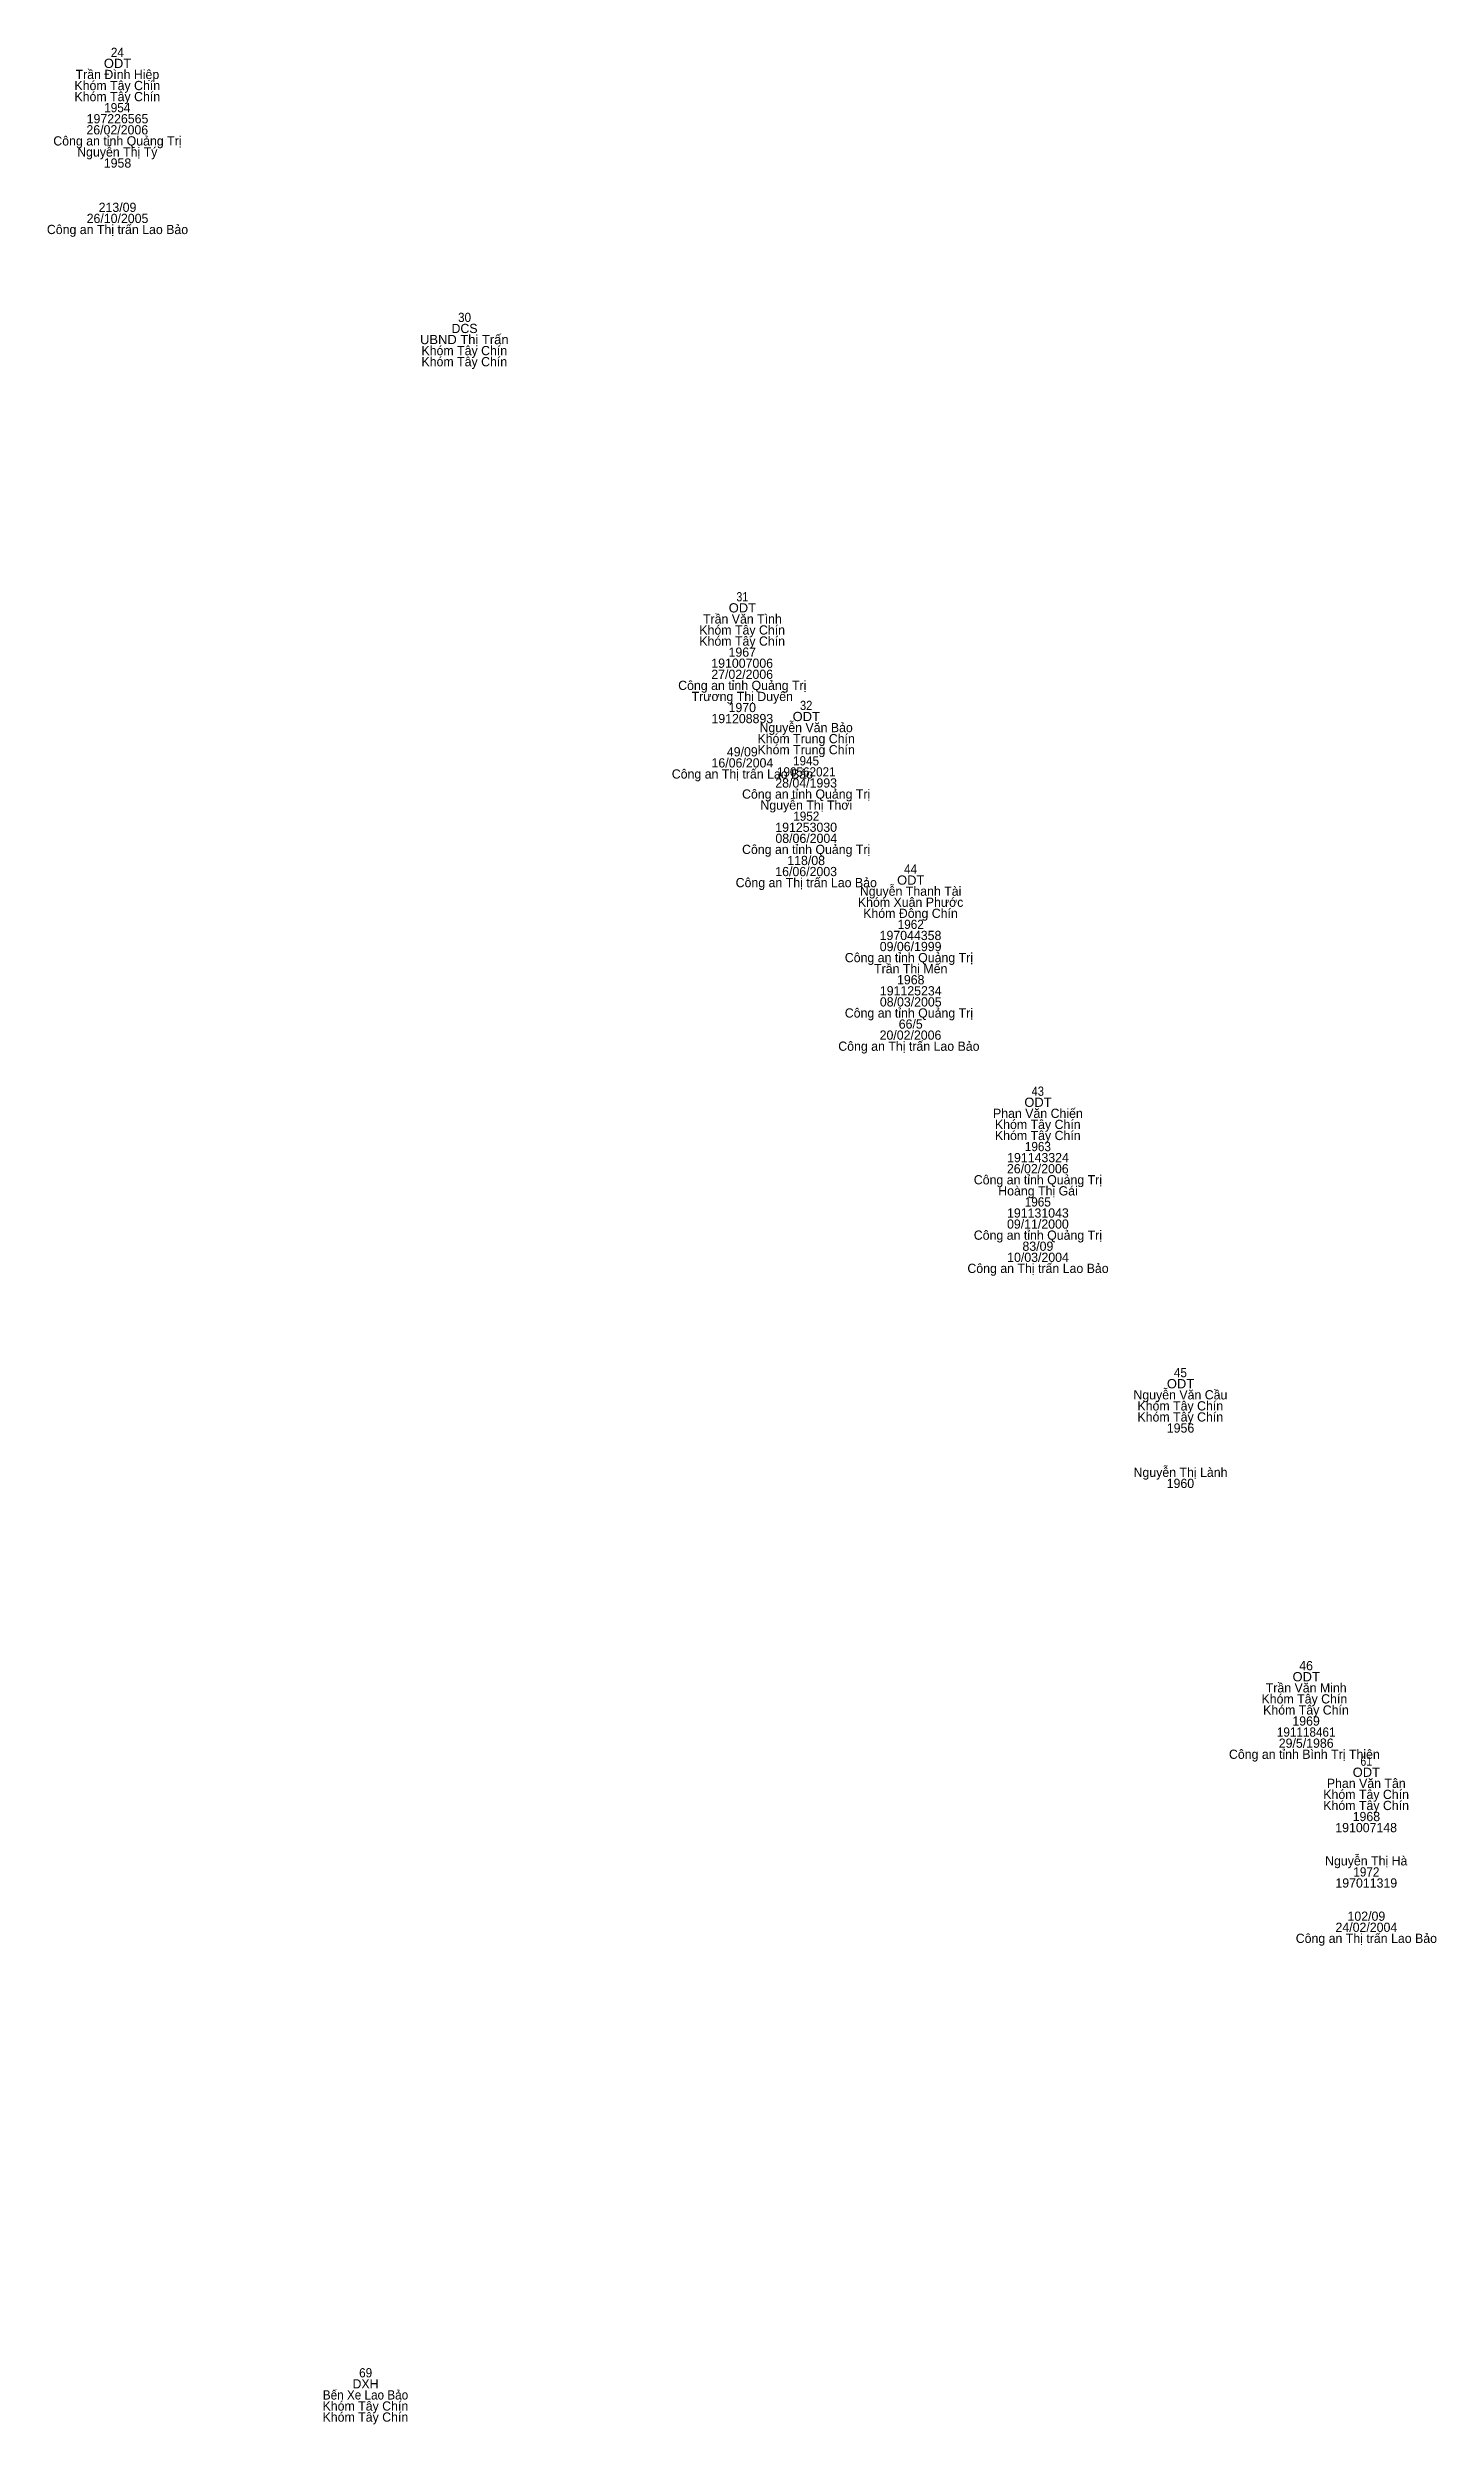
# Model space of a CAD drawing. Header units: metres. Extents: x 537000 to 537501, y 1838003 to 1838507.
# Drawn here: x 537090.9 to 537151.2, y 1838311.6 to 1838414.6 of the extents above; entities that cross this region are included whole.
import ezdxf
from ezdxf.enums import TextEntityAlignment as Align

# ---------------------------------------------------------------- set-up
doc = ezdxf.new("R2010")
doc.units = ezdxf.units.M
doc.header["$LTSCALE"] = 0.16
doc.layers.add('1', color=7, linetype='Continuous')

msp = doc.modelspace()

# ---------------------------------------------------------------- texts
at = {"layer": '1'}
for s, width, p in [('ODT', 1.05, (537093.975, 1838413.73)), ('24', 0.95, (537093.97, 1838414.21)), ('1954', 0.95, (537093.965, 1838411.81)), ('30', 0.95, (537109.025, 1838402.72)), ('UBND Thị Trấn', 1.05, (537109.015, 1838401.76)), ('ODT', 1.05, (537121.075, 1838390.13)), ('31', 0.85, (537121.07, 1838390.61)), ('32', 0.9, (537123.84, 1838385.9)), ('ODT', 1.05, (537123.845, 1838385.42)), ('190562021', 0.95, (537123.845, 1838383.02)), ('1945', 0.95, (537123.835, 1838383.5)), ('1952', 0.95, (537123.845, 1838381.1)), ('44', 0.95, (537128.37, 1838378.81)), ('ODT', 1.05, (537128.375, 1838378.33)), ('1962', 0.95, (537128.375, 1838376.41)), ('ODT', 1.05, (537133.895, 1838368.7)), ('43', 0.9, (537133.885, 1838369.18)), ('1963', 0.95, (537133.89, 1838366.78)), ('1965', 0.95, (537133.885, 1838364.38)), ('ODT', 1.05, (537140.075, 1838356.5)), ('45', 0.95, (537140.07, 1838356.98)), ('ODT', 1.05, (537145.525, 1838343.8)), ('191118461', 0.95, (537145.525, 1838341.4)), ('ODT', 1.05, (537148.135, 1838339.66)), ('61', 0.85, (537148.13, 1838340.14)), ('1972', 0.95, (537148.135, 1838335.34)), ('69', 0.95, (537104.735, 1838313.63)), ('Bến Xe Lao Bảo', 0.95, (537104.73, 1838312.67))]:
    msp.add_text(s, height=0.4, dxfattribs=dict(at, width=width)).set_placement(p, align=Align.CENTER)
for s, p in [('Khóm Tây Chín', (537093.965, 1838412.77)), ('Trần Đình Hiệp', (537093.97, 1838413.25)), ('Khóm Tây Chín', (537093.965, 1838412.29)), ('26/02/2006', (537093.965, 1838410.85)), ('197226565', (537093.975, 1838411.33)), ('Công an tỉnh Quảng Trị', (537093.97, 1838410.37)), ('Nguyễn Thị Tý', (537093.965, 1838409.89)), ('1958', (537093.975, 1838409.41)), ('Công an Thị trấn Lao Bảo', (537093.975, 1838406.53)), ('26/10/2005', (537093.975, 1838407.01)), ('213/09', (537093.975, 1838407.49)), ('DCS', (537109.025, 1838402.24)), ('Khóm Tây Chín', (537109.015, 1838401.28)), ('Khóm Tây Chín', (537109.015, 1838400.8)), ('Khóm Tây Chín', (537121.065, 1838389.17)), ('Trần Văn Tình', (537121.075, 1838389.65)), ('Khóm Tây Chín', (537121.065, 1838388.69)), ('1967', (537121.07, 1838388.21)), ('27/02/2006', (537121.065, 1838387.25)), ('191007006', (537121.065, 1838387.73)), ('Công an tỉnh Quảng Trị', (537121.07, 1838386.77)), ('Trương Thị Duyên', (537121.07, 1838386.29)), ('191208893', (537121.07, 1838385.33)), ('1970', (537121.07, 1838385.81)), ('Nguyễn Văn Bảo', (537123.84, 1838384.94)), ('49/09', (537121.07, 1838383.89)), ('Khóm Trung Chín', (537123.84, 1838384.46)), ('Khóm Trung Chín', (537123.84, 1838383.98)), ('Công an Thị trấn Lao Bảo', (537121.075, 1838382.93)), ('16/06/2004', (537121.075, 1838383.41)), ('Công an tỉnh Quảng Trị', (537123.84, 1838382.06)), ('28/04/1993', (537123.84, 1838382.54)), ('Nguyễn Thị Thơi', (537123.845, 1838381.58)), ('08/06/2004', (537123.845, 1838380.14)), ('191253030', (537123.84, 1838380.62)), ('Công an tỉnh Quảng Trị', (537123.84, 1838379.66)), ('16/06/2003', (537123.84, 1838378.7)), ('118/08', (537123.84, 1838379.18)), ('Công an Thị trấn Lao Bảo', (537123.845, 1838378.22)), ('Nguyễn Thanh Tài', (537128.37, 1838377.85)), ('Khóm Xuân Phước', (537128.37, 1838377.37)), ('Khóm Đông Chín', (537128.365, 1838376.89)), ('197044358', (537128.365, 1838375.93)), ('Công an tỉnh Quảng Trị ', (537128.37, 1838374.97)), ('09/06/1999', (537128.37, 1838375.45)), ('Trần Thị Mến', (537128.375, 1838374.49)), ('1968', (537128.375, 1838374.01)), ('Công an tỉnh Quảng Trị ', (537128.37, 1838372.57)), ('08/03/2005', (537128.375, 1838373.05)), ('191125234', (537128.375, 1838373.53)), ('20/02/2006', (537128.365, 1838371.61)), ('66/5', (537128.375, 1838372.09)), ('Công an Thị trấn Lao Bảo ', (537128.37, 1838371.13)), ('Phan Văn Chiến', (537133.89, 1838368.22)), ('Khóm Tây Chín', (537133.885, 1838367.74)), ('Khóm Tây Chín', (537133.885, 1838367.26)), ('Công an tỉnh Quảng Trị', (537133.89, 1838365.34)), ('26/02/2006', (537133.885, 1838365.82)), ('191143324', (537133.895, 1838366.3)), ('Hoàng Thị Gái', (537133.895, 1838364.86)), ('09/11/2000', (537133.89, 1838363.42)), ('191131043', (537133.89, 1838363.9)), ('Công an tỉnh Quảng Trị', (537133.89, 1838362.94)), ('83/09', (537133.89, 1838362.46)), ('Công an Thị trấn Lao Bảo', (537133.895, 1838361.5)), ('10/03/2004', (537133.895, 1838361.98)), ('Nguyễn Văn Cầu', (537140.07, 1838356.02)), ('Khóm Tây Chín', (537140.065, 1838355.54)), ('Khóm Tây Chín', (537140.065, 1838355.06)), ('1956', (537140.075, 1838354.58)), ('Nguyễn Thị Lành', (537140.075, 1838352.66)), ('1960', (537140.07, 1838352.18)), ('46', (537145.52, 1838344.28)), ('Khóm Tây Chín ', (537145.52, 1838342.84)), ('Trần Văn Minh', (537145.525, 1838343.32)), ('Khóm Tây Chín', (537145.515, 1838342.36)), ('1969', (537145.52, 1838341.88)), ('29/5/1986', (537145.525, 1838340.92)), ('Công an tỉnh Bình Trị Thiên ', (537145.52, 1838340.44)), ('Khóm Tây Chín', (537148.125, 1838338.7)), ('Phan Văn Tân', (537148.13, 1838339.18)), ('Khóm Tây Chín', (537148.125, 1838338.22)), ('1968', (537148.135, 1838337.74)), ('191007148', (537148.125, 1838337.26)), ('Nguyễn Thị Hà', (537148.13, 1838335.82)), ('197011319', (537148.13, 1838334.86)), ('102/09', (537148.135, 1838333.42)), ('Công an Thị trấn Lao Bảo', (537148.135, 1838332.46)), ('24/02/2004', (537148.135, 1838332.94)), ('DXH', (537104.73, 1838313.15)), ('Khóm Tây Chín', (537104.725, 1838312.19)), ('Khóm Tây Chín', (537104.725, 1838311.71))]:
    msp.add_text(s, height=0.4, dxfattribs=at).set_placement(p, align=Align.CENTER)

doc.saveas('drawing.dxf')
